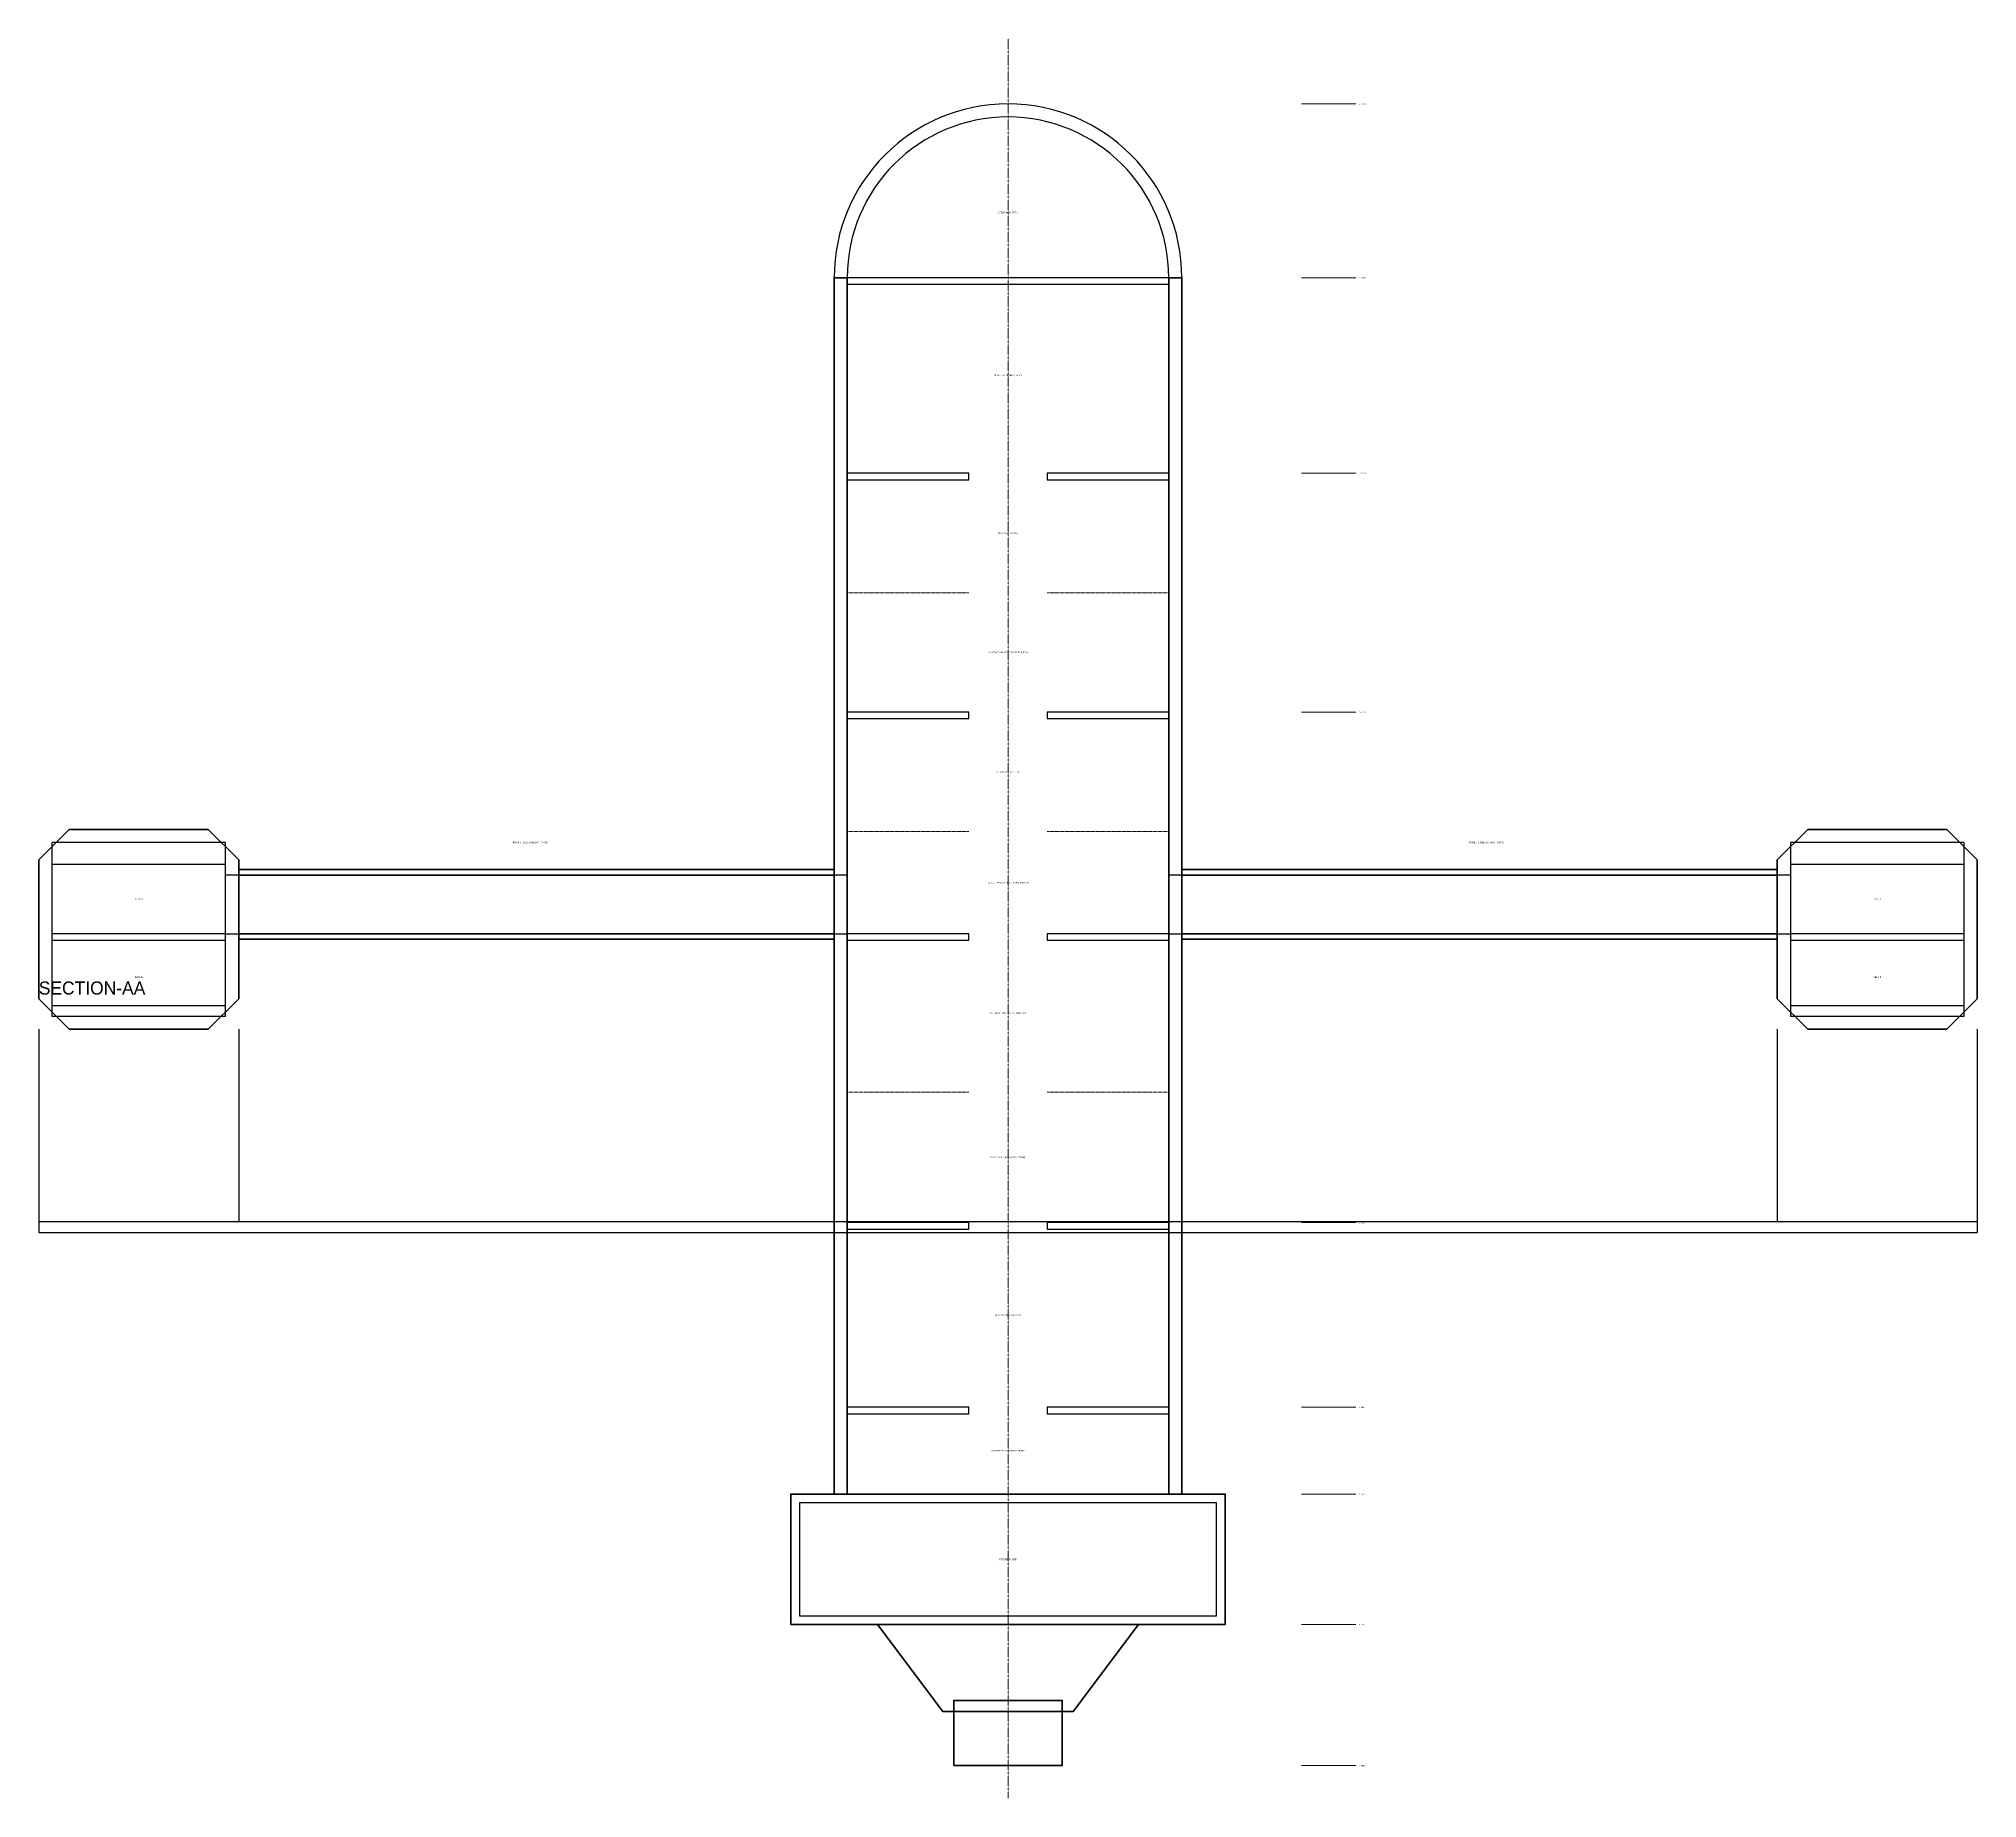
# Model space of a CAD drawing. Header units: millimetres. Extents: x 0 to 89200, y -40000 to 41000.
import ezdxf
from ezdxf.enums import TextEntityAlignment as Align

# ---------------------------------------------------------------- set-up
doc = ezdxf.new("R2010")
doc.units = ezdxf.units.MM
doc.linetypes.add('CENTER', pattern=[5.08, 3.175, -0.635, 0.635, -0.635])
doc.linetypes.add('DASHED', pattern=[1.524, 1.27, -0.254])
for name, color, linetype, lineweight in [('A-ANNO-DIMS', 2, 'CONTINUOUS', 18), ('A-ANNO-NOTE', 7, 'CONTINUOUS', 18), ('A-ANNO-TEXT', 7, 'CONTINUOUS', 25), ('A-CNTR', 9, 'CENTER', 13), ('A-GLAZ', 5, 'CONTINUOUS', 25), ('A-POCHE', 7, 'CONTINUOUS', 50), ('A-WALL-PRHU', 7, 'CONTINUOUS', 70), ('S-STRC', 7, 'CONTINUOUS', 25), ('S-STRC-HIDN', 8, 'DASHED', 18)]:
    doc.layers.add(name, color=color, linetype=linetype, lineweight=lineweight)
doc.layers.add('A-VOID', color=7, linetype='CONTINUOUS')
doc.styles.add('OpenSansCondensed-Light', font='OpenSansCondensed-Light.ttf')
doc.dimstyles.new('EZDXF', dxfattribs={"dimtxt": 0.25, "dimasz": 0.175, "dimexe": 0.375, "dimexo": 0.125, "dimgap": 0.1, "dimtad": 1, "dimlfac": 100, "dimzin": 12, "dimdsep": 46, "dimtxsty": 'OpenSansCondensed-Light', "dimblk": 'ARCHTICK', "dimcen": 2.5, "dimazin": 3, "dimtfac": 0.5, "dimtmove": 2, "dimatfit": 3})

# ---------------------------------------------------------------- blocks, each defined once
blk = doc.blocks.new('_ARCHTICK')
at = {"color": 0, "linetype": 'BYBLOCK', "const_width": 0.15}
blk.add_lwpolyline([(-0.5, -0.5), (0.5, 0.5)], dxfattribs=at)

msp = doc.modelspace()

# ---------------------------------------------------------------- linework, layer by layer
at = {"layer": 'A-ANNO-DIMS'}
for p, q in [((58100, 38000), (60600, 38000)), ((58100, 30000), (60600, 30000)), ((58100, 21000), (60600, 21000)), ((58100, 10000), (60600, 10000)), ((58100, -200), (60600, -200)), ((58100, -13500), (60600, -13500)), ((58100, -22000), (60600, -22000)), ((58100, -26000), (60600, -26000)), ((58100, -32000), (60600, -32000)), ((58100, -38500), (60600, -38500))]:
    msp.add_line(p, q, dxfattribs=at)
at = {"layer": 'A-CNTR'}
msp.add_line((44600, -40000), (44600, 41000), dxfattribs=at)
at = {"layer": 'A-GLAZ'}
for radius in [8000, 7400]:
    msp.add_arc((44600, 30000), radius, 0, 180, dxfattribs=at)
at = {"layer": 'A-POCHE'}
for points in [[(36600, -26000), (37200, -26000), (37200, 30000), (36600, 30000)], [(52000, -26000), (52600, -26000), (52600, 30000), (52000, 30000)], [(0, -3200), (0, 3200), (1400, 4600), (7800, 4600), (9200, 3200), (9200, -3200), (7800, -4600), (1400, -4600)], [(89200, -3200), (89200, 3200), (87800, 4600), (81400, 4600), (80000, 3200), (80000, -3200), (81400, -4600), (87800, -4600)], [(34600, -32000), (54600, -32000), (54600, -26000), (34600, -26000)]]:
    msp.add_lwpolyline(points, close=True, dxfattribs=at)
at = {"layer": 'A-VOID'}
for points in [[(600, -4000), (8600, -4000), (8600, 4000), (600, 4000)], [(80600, -4000), (88600, -4000), (88600, 4000), (80600, 4000)], [(8580, -200), (9220, -200), (9220, 2500), (8580, 2500)], [(36580, -200), (37220, -200), (37220, 2500), (36580, 2500)], [(51980, -200), (52620, -200), (52620, 2500), (51980, 2500)], [(79980, -200), (80620, -200), (80620, 2500), (79980, 2500)], [(35000, -31600), (54200, -31600), (54200, -26400), (35000, -26400)]]:
    msp.add_lwpolyline(points, close=True, dxfattribs=at)
at = {"layer": 'A-WALL-PRHU'}
for points in [[(9200, 2500), (36600, 2500), (36600, 2750), (9200, 2750)], [(52600, 2500), (80000, 2500), (80000, 2750), (52600, 2750)], [(9200, -450), (36600, -450), (36600, -200), (9200, -200)], [(52600, -450), (80000, -450), (80000, -200), (52600, -200)], [(38600, -32000), (50600, -32000), (47600, -36000), (41600, -36000)], [(42100, -38500), (47100, -38500), (47100, -35500), (42100, -35500)]]:
    msp.add_lwpolyline(points, close=True, dxfattribs=at)
at = {"layer": 'S-STRC'}
for p, q in [((600, 3000), (8600, 3000)), ((80600, 3000), (88600, 3000)), ((600, -3500), (8600, -3500)), ((80600, -3500), (88600, -3500))]:
    msp.add_line(p, q, dxfattribs=at)
for points in [[(37200, 29700), (52000, 29700), (52000, 30000), (37200, 30000)], [(37200, 20700), (42800, 20700), (42800, 21000), (37200, 21000)], [(46400, 20700), (52000, 20700), (52000, 21000), (46400, 21000)], [(37200, 9700), (42800, 9700), (42800, 10000), (37200, 10000)], [(46400, 9700), (52000, 9700), (52000, 10000), (46400, 10000)], [(600, -500), (8600, -500), (8600, -200), (600, -200)], [(37200, -500), (42800, -500), (42800, -200), (37200, -200)], [(46400, -500), (52000, -500), (52000, -200), (46400, -200)], [(80600, -500), (88600, -500), (88600, -200), (80600, -200)], [(37200, -13800), (42800, -13800), (42800, -13500), (37200, -13500)], [(46400, -13800), (52000, -13800), (52000, -13500), (46400, -13500)], [(37200, -22300), (42800, -22300), (42800, -22000), (37200, -22000)], [(46400, -22300), (52000, -22300), (52000, -22000), (46400, -22000)]]:
    msp.add_lwpolyline(points, close=True, dxfattribs=at)
at = {"layer": 'S-STRC-HIDN'}
for p, q in [((42800, 15500), (37200, 15500)), ((46400, 15500), (52000, 15500)), ((42800, 4500), (37200, 4500)), ((46400, 4500), (52000, 4500)), ((42800, -7500), (37200, -7500)), ((46400, -7500), (52000, -7500))]:
    msp.add_line(p, q, dxfattribs=at)

# ---------------------------------------------------------------- texts
at = {"layer": 'A-ANNO-NOTE'}
for s, height, p in [('z +38000', 55, (60900, 38000)), ('z +30000', 55, (60900, 30000)), ('S5  EVA · SOLAR ARRAY DRIVES', 60, (44600, 25500)), ('z +21000', 55, (60900, 21000)), ('S4b  ENERGY STORAGE', 60, (44600, 18250)), ('S4a  POWER MANAGEMENT & DISTRIBUTION', 60, (44600, 12750)), ('z +10000', 55, (60900, 10000)), ('S3b  AVIONICS · DATA · GNC', 60, (44600, 7250)), ('SPOKE 3 · LEVEL WALKWAY · CHASE', 65, (22600, 4000)), ('SPOKE 1 · LEVEL WALKWAY · CHASE', 65, (66600, 4000)), ('S3a  HUB TRANSFER NODE · SPOKE JUNCTION', 60, (44600, 2150)), ('z -200', 55, (60900, -200)), ('S2b  ECLSS PLANT · AIR REVITALISATION', 60, (44600, -3850)), ('S2a  ECLSS PLANT · WATER & THERMAL', 60, (44600, -10500)), ('z -13500', 55, (60900, -13500)), ('S1  CARGO HOLD · LOGISTICS', 60, (44600, -17750)), ('z -22000', 55, (60900, -22000)), ('S0  LOWER TRUNK · DOCK VESTIBULE', 60, (44600, -24000)), ('z -26000', 55, (60900, -26000)), ('z -32000', 55, (60900, -32000)), ('z -38500', 55, (60900, -38500))]:
    msp.add_text(s, height=height, dxfattribs=at).set_placement(p, align=Align.MIDDLE_CENTER)
at = {"layer": 'A-ANNO-TEXT'}
for s, height, p in [('COMMAND DECK', 80, (44600, 33000)), ('DECK A', 70, (4600, 1400)), ('DECK A', 70, (84600, 1400)), ('DECK B', 70, (4600, -2200)), ('DECK B', 70, (84600, -2200)), ('DOCKING HUB', 80, (44600, -29000))]:
    msp.add_text(s, height=height, dxfattribs=at).set_placement(p, align=Align.MIDDLE_CENTER)
msp.add_text('SECTION-AA', height=600, dxfattribs=at).set_placement((0, -3000))

# ---------------------------------------------------------------- dimensions: what is measured, and where the dimension line sits
at = {"layer": 'A-ANNO-DIMS'}
for base, p1, p2 in [((0, -13450), (0, -4600), (9200, -4600)), ((0, -13950), (0, -4600), (89200, -4600)), ((9200, -13450), (9200, -4600), (36600, -4600)), ((36600, -13450), (36600, -4600), (52600, -4600)), ((52600, -13450), (52600, -4600), (80000, -4600)), ((80000, -13450), (80000, -4600), (89200, -4600))]:
    msp.add_linear_dim(base=base, p1=p1, p2=p2, dimstyle='EZDXF', dxfattribs=at).render()

doc.saveas('drawing.dxf')
